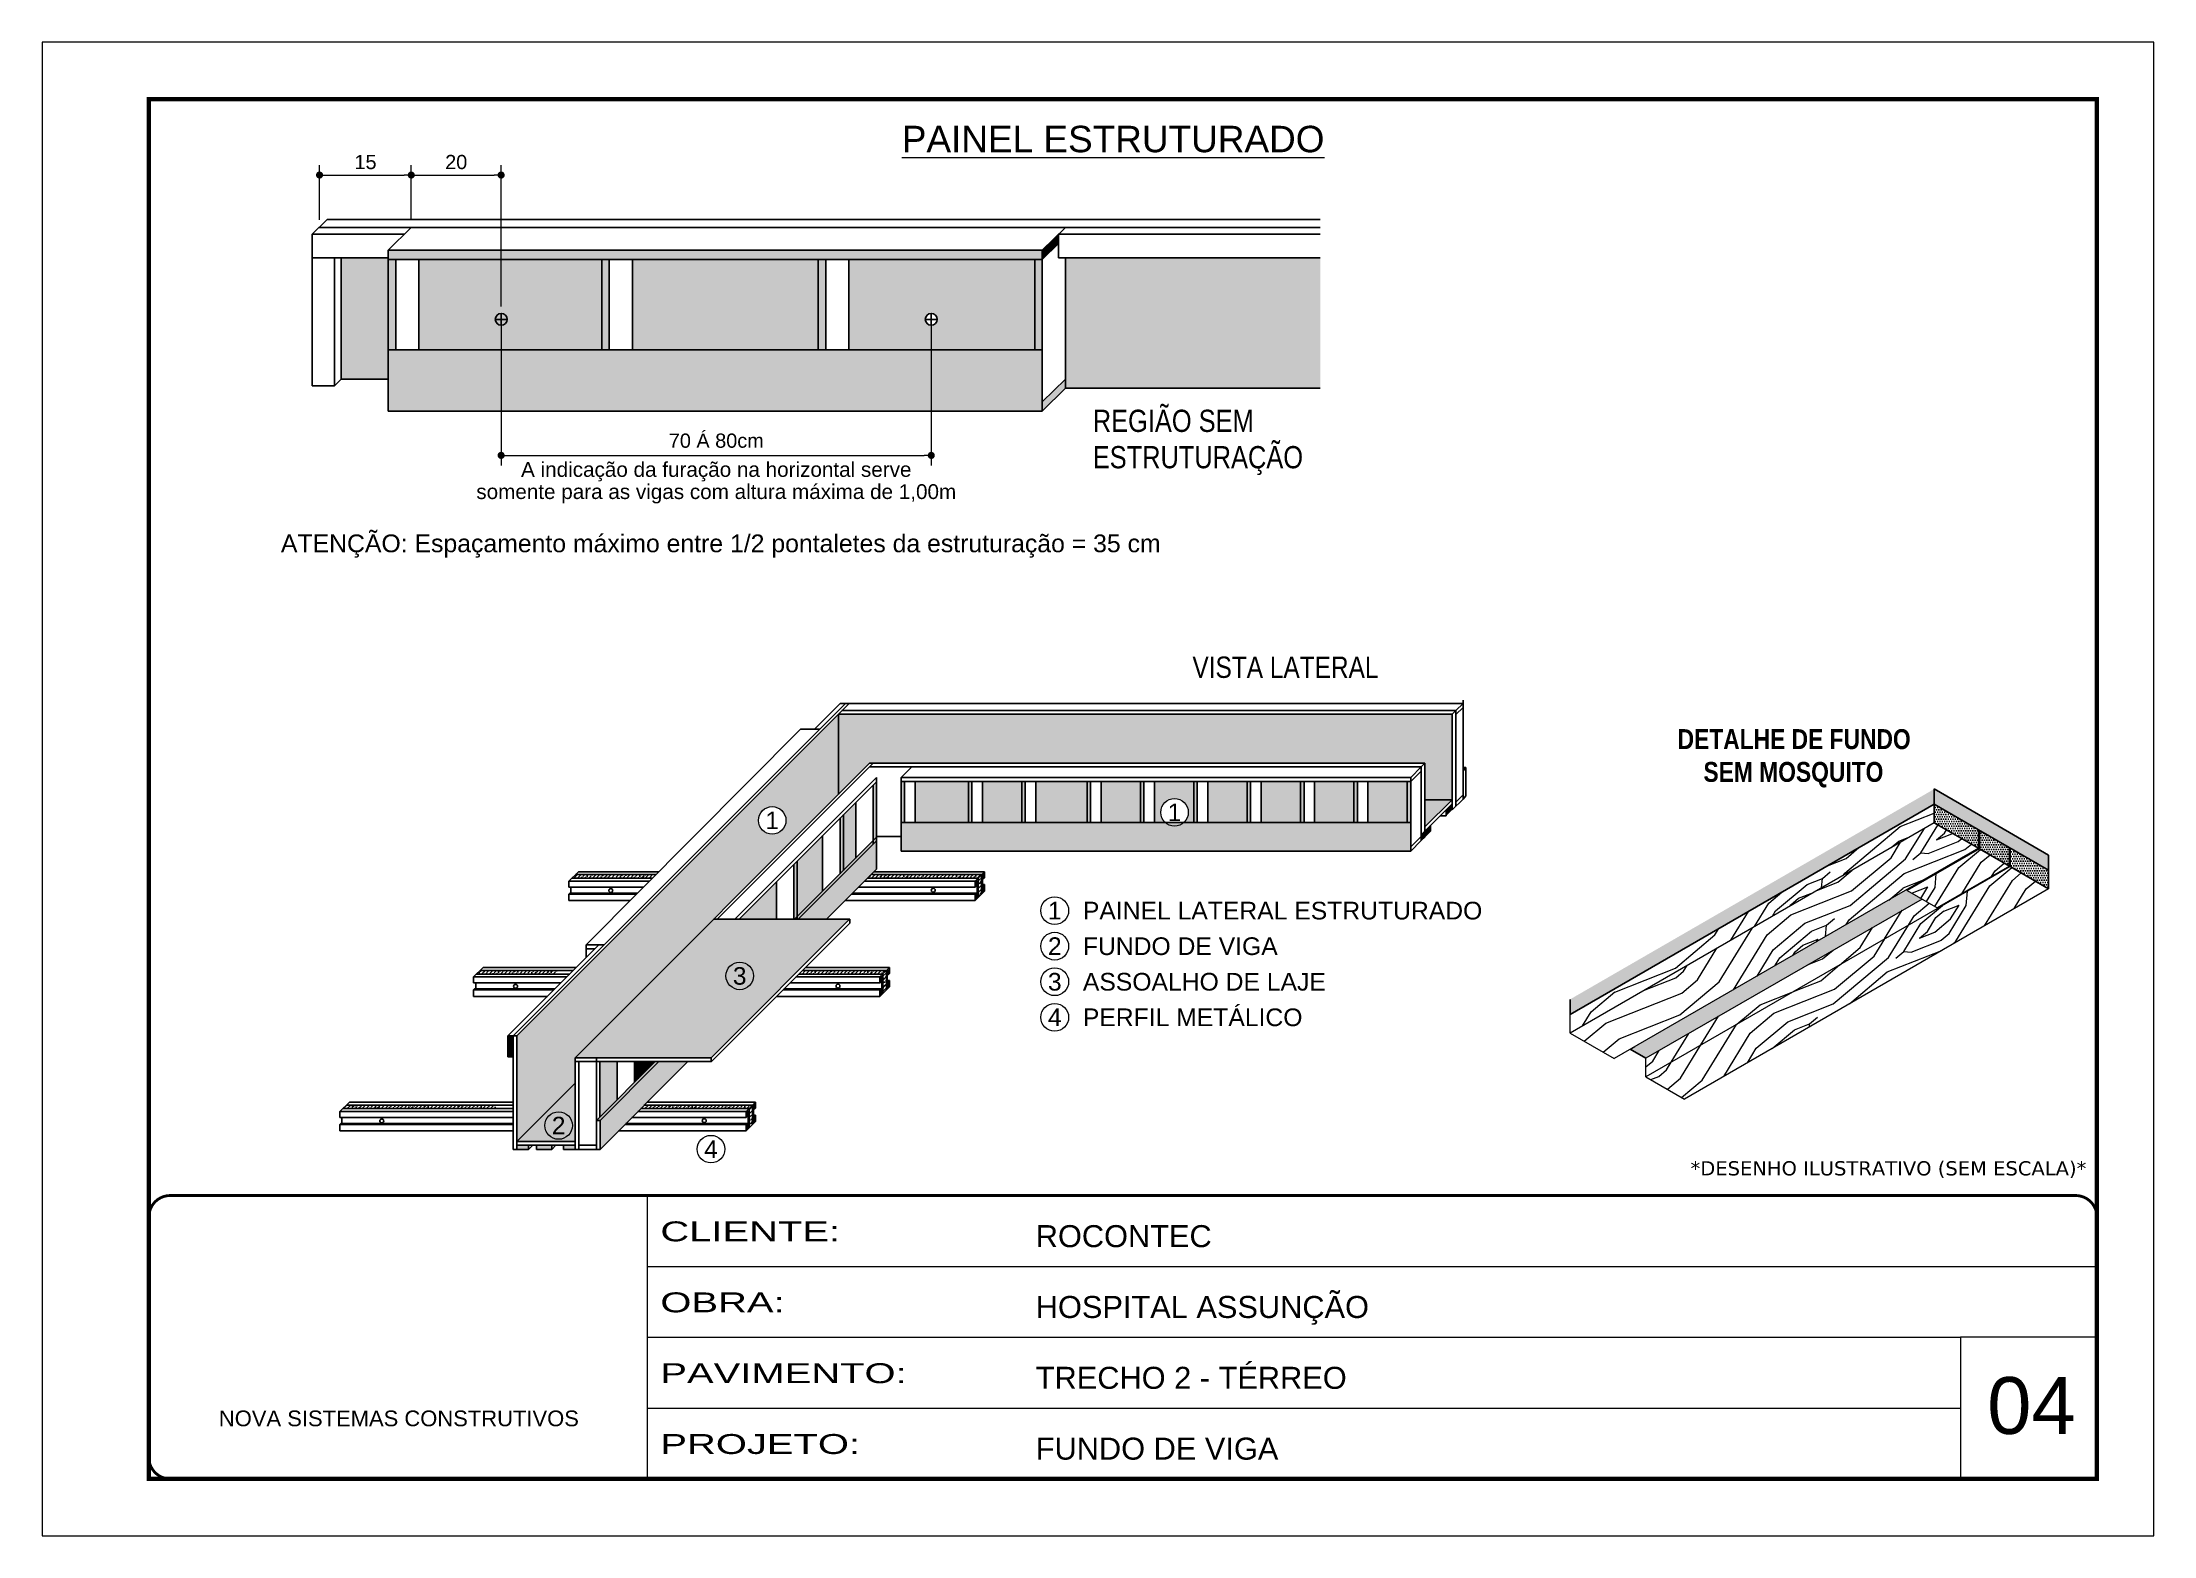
# Model space of a CAD drawing. Extents: x 2954 to 9234, y 774 to 9864.
# Drawn here: x 7709 to 9194, y 8814 to 9864 of the extents above; entities that cross this region are included whole.
import ezdxf
from ezdxf.enums import TextEntityAlignment as Align

# ---------------------------------------------------------------- set-up
doc = ezdxf.new("R2010")
doc.units = 0
doc.linetypes.add('CONTINUO', pattern=[0])
doc.linetypes.add('DASHED', pattern=[0.75, 0.5, -0.25])
for name, color, linetype, lineweight in [('CARIMBO', 255, 'Continuous', 9), ('Demarcação 1', 251, 'Continuous', 9), ('Folhas', 255, 'Continuous', 9), ('fundo', 100, 'Continuous', 9), ('Madeira', 126, 'Continuous', 18), ('SARRAFO DE PRESSAO', 251, 'DASHED', 9)]:
    doc.layers.add(name, color=color, linetype=linetype, lineweight=lineweight)
for name, color, linetype in [('COTA', 241, 'Continuous'), ('HACHURA MADEIRAS', 1, 'Continuous'), ('material do compensado', 7, 'Continuous'), ('texto', 7, 'Continuous')]:
    doc.layers.add(name, color=color, linetype=linetype)
doc.layers.add('Demarcação 2', color=254, linetype='Continuous', lineweight=9, true_color=0xe0e0e0)
doc.styles.add('ARIAL', font='arial.ttf')
doc.styles.add('CESAR1', font='arial.ttf', dxfattribs={"oblique": 15})
doc.styles.add('ROMANC', font='techb___.ttf', dxfattribs={"height": 2.5})
doc.styles.get("Standard").update_dxf_attribs({"font": 'arial.ttf'})
doc.styles.add('stylellllll', font='verdana.ttf', dxfattribs={"height": 2})
doc.styles.add('Tecnologia', font='')
doc.styles.add('texto', font='ARIALN.TTF')
doc.styles.get('Tecnologia').set_extended_font_data('Forgotten Futurist')
doc.dimstyles.new('1x', dxfattribs={"dimtxt": 10, "dimasz": 5, "dimexe": 7, "dimexo": 5, "dimgap": 4, "dimtad": 1, "dimdec": 1, "dimdsep": 46, "dimtxsty": 'Standard', "dimblk": 'DOT', "dimcen": 0.09, "dimclrd": 4, "dimclre": 4, "dimclrt": 2, "dimadec": 0, "dimazin": 2, "dimtfac": 1, "dimtdec": 1, "dimtmove": 0, "dimatfit": 3, "dimldrblk": 'DOT', "dimfxl": 1, "dimtolj": 1, "dimtzin": 0, "dimlwd": 9, "dimlwe": 9, "dimarcsym": 0})
pattern_1 = [(45, (5501.3591, 57503.658), (0.99436891, 3.64601934), [4.6875, -0.9375, 0, -0.9375])]
pattern_2 = [(355, (-40625.32, 6466.81), (111.07494, 93.20294), [5.12645, -97.40264]), (85, (-40581.33, 6498.99), (-93.20294, 111.07494), [10.2529, -92.27619]), (40, (-40602.654, 6490.56), (8.936, 102.13894), [7.24881, -21.74642, 7.24881, -14.497615, 50.751904, -43.50449]), (40, (-40630.87, 6462.15), (8.936, 102.13894), [7.24983, -14.49967, 7.24983, -115.99871]), (40, (-40594.23, 6469.24), (8.936, 102.13894), [7.24983, -137.7482]), (40, (-40584.46, 6463.24), (8.936, 102.13894), [7.24983, -137.7482]), (40, (-40598.89, 6474.79), (8.936, 102.13894), [7.24983, -137.7482]), (40, (-40603.55, 6480.345), (8.936, 102.13894), [14.49967, -130.49838]), (40, (-40571.31, 6554.715), (8.936, 102.13894), [14.49967, -130.49838]), (40, (-40613.314, 6486.345), (8.936, 102.13894), [28.99933, -115.99871]), (40, (-40617.975, 6491.9), (8.936, 102.13894), [28.99933, -115.99871]), (40, (-40548.9, 6516.73), (8.936, 102.13894), [28.99933, -115.99871]), (40, (-40622.19, 6502.56), (8.936, 102.13894), [21.7497, -123.24834]), (40, (-40641.275, 6519.67), (8.936, 102.13894), [21.7497, -123.24834]), (40, (-40631.955, 6508.56), (8.936, 102.13894), [21.7497, -123.24834]), (40, (-40562.884, 6533.394), (8.936, 102.13894), [36.24951, -108.74853]), (40, (-40572.65, 6539.394), (8.936, 102.13894), [36.24951, -108.74853]), (40, (-40564.67, 6512.966), (8.936, 102.13894), [50.74931, -94.24873]), (21.56505, (-40614.21, 6476.13), (102.138945, -8.936), [11.4631, -217.79893]), (21.56505, (-40591.1, 6504.986), (102.138945, -8.936), [11.4631, -217.79893]), (21.56505, (-40597.1, 6495.22), (102.138945, -8.936), [11.4631, -217.79893]), (21.56505, (-40620.21, 6466.364), (102.138945, -8.936), [22.9262, -206.33583]), (21.56505, (-40595.76, 6510.54), (102.138945, -8.936), [34.3893, -194.87273]), (21.56505, (-40605.527, 6516.54), (102.138945, -8.936), [45.8524, -183.40963]), (21.56505, (-40615.294, 6522.54), (102.138945, -8.936), [45.8524, -183.40963]), (21.56505, (-40627.934, 6554.523), (102.138945, -8.936), [45.8524, -183.40963]), (21.56505, (-40628.827, 6544.31), (102.138945, -8.936), [57.3155, -171.94653]), (21.56505, (-40624.614, 6533.65), (102.138945, -8.936), [57.3155, -171.94653]), (58.43495, (-40592.44, 6489.665), (8.936, 102.138945), [11.4631, -217.79893]), (58.43495, (-40608.654, 6480.79), (8.936, 102.138945), [11.4631, -217.79893]), (58.43495, (-40625.316, 6466.81), (8.936, 102.138945), [22.9262, -206.33583]), (58.43495, (-40593.333, 6479.45), (8.936, 102.138945), [22.9262, -206.33583]), (58.43495, (-40635.976, 6462.6), (8.936, 102.138945), [34.3893, -194.87273]), (58.43495, (-40646.19, 6463.49), (8.936, 102.138945), [45.8524, -183.40963]), (58.43495, (-40553.82, 6460.556), (8.936, 102.138945), [45.8524, -183.40963]), (58.43495, (-40588.673, 6473.898), (8.936, 102.138945), [45.8524, -183.40963]), (58.43495, (-40569.14, 6461.896), (8.936, 102.138945), [57.3155, -171.94653]), (58.43495, (-40578.906, 6467.897), (8.936, 102.138945), [57.3155, -171.94653])]
pattern_3 = [(0, (-29732.7985, -1287.1403), (0.82275303, 1.645506056), [0, -1.645506056])]

msp = doc.modelspace()

# ---------------------------------------------------------------- texts
at = {"style": 'stylellllll'}
msp.add_text('*DESENHO ILUSTRATIVO (SEM ESCALA)*', height=10, dxfattribs=at).set_placement((9146.44, 9067.7), align=Align.RIGHT)
at = {"layer": 'CARIMBO', "linetype": 'Continuous', "ltscale": 2, "style": 'ARIAL'}
msp.add_text('%%UPAINEL ESTRUTURADO', height=18.59, dxfattribs=at).set_placement((8462.01, 9787.04), align=Align.CENTER)
at = {"layer": 'CARIMBO', "linetype": 'Continuous', "ltscale": 2, "style": 'texto'}
for s, height, p in [('REGIÃO SEM', 15.6, (8447.68, 9590.41)), ('ESTRUTURAÇÃO', 15.6, (8447.68, 9564.85)), ('VISTA LATERAL', 15, (8517.78, 9417.48))]:
    msp.add_text(s, height=height, dxfattribs=at).set_placement(p)
at = {"layer": 'CARIMBO', "color": 2, "style": 'ARIAL'}
for s, height, p in [('A indicação da furação na horizontal serve', 10.4, (8182.88, 9564.03)), ('somente para as vigas com altura máxima de 1,00m', 10.4, (8182.88, 9548.43)), ('ATENÇÃO: Espaçamento máximo entre 1/2 pontaletes da estruturação = 35 cm  ', 12.48, (8190.9, 9512.06))]:
    msp.add_text(s, height=height, dxfattribs=at).set_placement(p, align=Align.MIDDLE_CENTER)
at = {"layer": 'CARIMBO', "style": 'ARIAL'}
for s, height, p in [('1', 12.32, (8505.17, 9322.96)), ('1', 12.32, (8222.23, 9317.3)), ('1', 12.44, (8420.95, 9253.86)), ('2', 12.44, (8420.95, 9228.86)), ('3', 12.32, (8199.37, 9207.97)), ('3', 12.44, (8420.95, 9203.86)), ('4', 12.44, (8420.95, 9178.86)), ('2', 12.32, (8072.03, 9102.76)), ('4', 12.32, (8179.18, 9086.2))]:
    msp.add_text(s, height=height, dxfattribs=at).set_placement(p, align=Align.MIDDLE_CENTER)
at = {"layer": 'CARIMBO', "style": 'CESAR1'}
for s, p in [('PAINEL LATERAL ESTRUTURADO', (8440.72, 9253.86)), ('FUNDO DE VIGA', (8440.72, 9228.86)), ('ASSOALHO DE LAJE', (8440.72, 9203.86)), ('PERFIL METÁLICO', (8440.72, 9178.86))]:
    msp.add_text(s, height=12.436, dxfattribs=at).set_placement(p, align=Align.MIDDLE_LEFT)
at = {"layer": 'CARIMBO', "style": 'ARIAL'}
msp.add_text('04', height=40, dxfattribs=at).set_placement((9076.72, 8885.94))
at = {"layer": 'texto', "style": 'ROMANC'}
for s, p in [('DETALHE DE FUNDO ', (8943.17, 9374.44)), ('SEM MOSQUITO', (8940.43, 9351.39))]:
    msp.add_text(s, height=14, dxfattribs=at).set_placement(p, align=Align.MIDDLE_CENTER)

# ---------------------------------------------------------------- blocks, each defined once
blk = doc.blocks.new('9999999999')
at = {"color": 30, "linetype": 'CONTINUO'}
for p, q in [((98564.6, 34230.2), (98564.6, 34429.4)), ((98564.6, 34379.6), (99584, 34379.6)), ((98564.6, 34329.8), (99488, 34329.8)), ((99584, 34329.8), (99488, 34329.8)), ((99488, 34329.8), (99488, 34230.2)), ((98564.6, 34280), (99488, 34280))]:
    blk.add_line(p, q, dxfattribs=at)
at = {"color": 30, "linetype": 'CONTINUO', "const_width": 2}
blk.add_lwpolyline([(99584, 34230.2), (99584, 34414.4, 0.414214), (99569, 34429.4), (98229, 34429.4, 0.414214), (98214, 34414.4), (98214, 34245.2, 0.414214), (98229, 34230.2), (99584, 34230.2)], format="xyb", dxfattribs=at)
at = {"layer": 'Folhas'}
blk.add_lwpolyline([(98139, 34190.2), (99624, 34190.2), (99624, 35240.2), (98139, 35240.2)], close=True, dxfattribs=at)
at = {"layer": 'Folhas', "color": 30, "const_width": 3}
blk.add_lwpolyline([(98214, 34230.2), (99584, 34230.2), (99584, 35200.2), (98214, 35200.2)], close=True, dxfattribs=at)
at = {"color": 7, "linetype": 'Continuous', "ltscale": 5, "style": 'ARIAL'}
for s, height, p in [('ROCONTEC', 15.48, (98837.7, 34393.1)), ('HOSPITAL ASSUNÇÃO', 15.483, (98837.7, 34343.3)), ('TRECHO 2 - TÉRREO', 15.483, (98837.7, 34293.5)), ('NOVA SISTEMAS CONSTRUTIVOS', 11.059, (98263.2, 34267.2)), ('FUNDO DE VIGA', 15.483, (98837.7, 34243.7))]:
    blk.add_text(s, height=height, dxfattribs=at).set_placement(p)
at = {"layer": 'Folhas', "color": 7, "style": 'Tecnologia', "width": 1.5}
for s, p in [('CLIENTE:', (98573.7, 34397.2)), ('OBRA:', (98573.7, 34347.3)), ('PAVIMENTO:', (98573.7, 34297.5)), ('PROJETO:', (98573.7, 34247.7))]:
    blk.add_text(s, height=14, dxfattribs=at).set_placement(p)
blk = doc.blocks.new('_Dot')
at = {"color": 0, "linetype": 'ByBlock', "lineweight": -2}
blk.add_line((-0.5, 0), (-1, 0), dxfattribs=at)
at = {"color": 0, "linetype": 'ByBlock', "const_width": 0.5}
blk.add_lwpolyline([(-0.25, 0, 1), (0.25, 0, 1)], format="xyb", close=True, dxfattribs=at)
blk = doc.blocks.new('*D277')
at = {"layer": 'COTA', "color": 4, "lineweight": 9, "transparency": 16777216}
for p, q in [((7903.9, 9739.6), (7903.9, 9778)), ((7968.4, 9739.2), (7968.4, 9778)), ((7908.9, 9771), (7963.4, 9771))]:
    blk.add_line(p, q, dxfattribs=at)
at = {"layer": 'Defpoints', "color": 0, "transparency": 16777216}
for p in [(7968.4, 9771), (7903.9, 9734.6), (7968.4, 9734.2)]:
    blk.add_point(p, dxfattribs=at)
at = {"layer": 'COTA', "color": 4, "lineweight": 9, "transparency": 16777216, "xscale": 5, "yscale": 5, "zscale": 5, "rotation": 180}
blk.add_blockref('_Dot', (7903.9, 9771), dxfattribs=at)
at = {"layer": 'COTA', "color": 4, "lineweight": 9, "transparency": 16777216, "xscale": 5, "yscale": 5, "zscale": 5}
blk.add_blockref('_Dot', (7968.4, 9771), dxfattribs=at)
at = {"layer": 'COTA', "color": 2, "transparency": 16777216, "insert": (7936.2, 9780.1), "char_height": 10, "attachment_point": 5}
blk.add_mtext('\\A1;15', dxfattribs=at)
blk = doc.blocks.new('*D278')
at = {"layer": 'COTA', "color": 4, "lineweight": 9, "transparency": 16777216}
for p, q in [((7968.4, 9739.2), (7968.4, 9778)), ((8031.6, 9678.7), (8031.6, 9778)), ((7973.4, 9771), (8026.6, 9771))]:
    blk.add_line(p, q, dxfattribs=at)
at = {"layer": 'Defpoints', "color": 0, "transparency": 16777216}
for p in [(8031.6, 9771), (7968.4, 9734.2), (8031.6, 9673.7)]:
    blk.add_point(p, dxfattribs=at)
at = {"layer": 'COTA', "color": 4, "lineweight": 9, "transparency": 16777216, "xscale": 5, "yscale": 5, "zscale": 5, "rotation": 180}
blk.add_blockref('_Dot', (7968.4, 9771), dxfattribs=at)
at = {"layer": 'COTA', "color": 4, "lineweight": 9, "transparency": 16777216, "xscale": 5, "yscale": 5, "zscale": 5}
blk.add_blockref('_Dot', (8031.6, 9771), dxfattribs=at)
at = {"layer": 'COTA', "color": 2, "transparency": 16777216, "insert": (8000, 9780.1), "char_height": 10, "attachment_point": 5}
blk.add_mtext('\\A1;20', dxfattribs=at)
blk = doc.blocks.new('*D279')
at = {"layer": 'COTA', "color": 4, "lineweight": 9, "transparency": 16777216}
for p, q in [((8031.6, 9668.7), (8031.6, 9566.9)), ((8334.1, 9668.7), (8334.1, 9566.9)), ((8036.6, 9573.9), (8329.1, 9573.9))]:
    blk.add_line(p, q, dxfattribs=at)
at = {"layer": 'Defpoints', "color": 0, "transparency": 16777216}
for p in [(8031.6, 9673.7), (8334.1, 9673.7), (8334.1, 9573.9)]:
    blk.add_point(p, dxfattribs=at)
at = {"layer": 'COTA', "color": 4, "lineweight": 9, "transparency": 16777216, "xscale": 5, "yscale": 5, "zscale": 5, "rotation": 180}
blk.add_blockref('_Dot', (8031.6, 9573.9), dxfattribs=at)
at = {"layer": 'COTA', "color": 4, "lineweight": 9, "transparency": 16777216, "xscale": 5, "yscale": 5, "zscale": 5}
blk.add_blockref('_Dot', (8334.1, 9573.9), dxfattribs=at)
at = {"layer": 'COTA', "color": 2, "transparency": 16777216, "insert": (8182.9, 9584.2), "char_height": 10, "attachment_point": 5}
blk.add_mtext('\\A1;70 Á 80cm', dxfattribs=at)

# ---------------------------------------------------------------- dimensions: what is measured, and where the dimension line sits
at = {"layer": 'COTA'}
for base, p1, p2, text, picture, middle in [((7968.37, 9771.01), (7903.93, 9734.58), (7968.37, 9734.2), '15', '*D277', (7936.15, 9780.11)), ((8031.65, 9771.01), (7968.37, 9734.2), (8031.65, 9673.74), '20', '*D278', (8000.01, 9780.11)), ((8334.1, 9573.9), (8031.65, 9673.74), (8334.1, 9673.74), '70 Á 80cm', '*D279', (8182.88, 9584.25))]:
    dim = msp.add_linear_dim(base=base, p1=p1, p2=p2, text=text, dimstyle='1x', dxfattribs=at)
    dim.commit()
    dim.dimension.update_dxf_attribs({"geometry": picture, "text_midpoint": middle})

# ---------------------------------------------------------------- hatches: boundary and pattern name
for points in [[(8423.55, 9722.99), (8423.55, 9729.36), (8412.2, 9718.11), (8412.2, 9711.73)], [(8254.6, 9648.02), (8259.92, 9648.02), (8259.92, 9711.73), (8254.6, 9711.73)], [(8700.45, 9324.67), (8700.45, 9328.87), (8696.22, 9324.67), (8696.22, 9320.48)], [(8685.29, 9313.83), (8679.3, 9307.89), (8679.3, 9303.7), (8685.29, 9309.63)], [(8040.06, 9165.85), (8036.4, 9165.85), (8036.4, 9150.99), (8040.06, 9150.99)]]:
    msp.add_hatch(color=256).paths.add_polyline_path(points)
at = {"linetype": 'ByBlock', "ltscale": 2}
for points in [[(8412.2, 9718.11), (7952.14, 9718.11), (7952.14, 9711.73), (8412.2, 9711.73)], [(7952.03, 9648.02), (7957.36, 9648.02), (7957.36, 9711.62), (7952.03, 9711.62)], [(8102.21, 9648.02), (8107.54, 9648.02), (8107.54, 9711.62), (8102.21, 9711.62)], [(8293.16, 9300.53), (8295.52, 9302.88), (8295.52, 9344.32), (8293.16, 9341.97)], [(8312.81, 9315.76), (8315.25, 9315.76), (8315.25, 9344.48), (8312.81, 9344.48)], [(8360.09, 9315.76), (8362.53, 9315.76), (8362.53, 9344.48), (8360.09, 9344.48)], [(8397.62, 9315.76), (8400.06, 9315.76), (8400.06, 9344.48), (8397.62, 9344.48)], [(8443.56, 9315.76), (8445.99, 9315.76), (8446, 9344.48), (8443.56, 9344.48)], [(8481.09, 9315.76), (8483.53, 9315.76), (8483.53, 9344.48), (8481.09, 9344.48)], [(8518.62, 9315.76), (8521.06, 9315.76), (8521.06, 9344.48), (8518.62, 9344.48)], [(8556.16, 9315.76), (8558.6, 9315.76), (8558.6, 9344.48), (8556.16, 9344.48)], [(8593.69, 9315.76), (8596.13, 9315.76), (8596.13, 9344.48), (8593.69, 9344.48)], [(8631.22, 9315.76), (8633.66, 9315.76), (8633.66, 9344.48), (8631.22, 9344.48)], [(8668.76, 9315.76), (8671.2, 9315.76), (8671.2, 9344.48), (8668.76, 9344.48)], [(8710.08, 9354.47), (8708.07, 9354.47), (8708.07, 9352.23)], [(8269.83, 9279.67), (8272.18, 9282.02), (8272.18, 9321.31), (8269.83, 9318.96)], [(8293.27, 9300.63), (8293.27, 9303.11), (8239.88, 9249.72), (8239.88, 9247.83), (8240.46, 9247.83)], [(8239.77, 9288.57), (8237.42, 9286.22), (8237.42, 9247.72), (8239.77, 9247.72)], [(8142.6, 9147.7), (8140.03, 9147.7), (8098.58, 9106.24), (8101.15, 9106.24)], [(8125.39, 9133.05), (8127.75, 9135.41), (8127.75, 9147.59), (8125.39, 9147.59)]]:
    msp.add_hatch(color=256, dxfattribs=at).paths.add_polyline_path(points)
h = msp.add_hatch(color=256)
h.paths.add_polyline_path([(8412.2, 9611.48), (8412.2, 9605.1), (8428.42, 9621.19), (8428.42, 9627.57)])
h.paths.add_polyline_path([(8406.87, 9648.02), (8412.2, 9648.02), (8412.2, 9711.73), (8406.87, 9711.73)])
at = {"linetype": 'Continuous', "ltscale": 1.5}
h = msp.add_hatch(dxfattribs=at)
h.set_pattern_fill('ANSI36', color=256, scale=15, style=0)
h.set_pattern_definition(pattern_1)
h.paths.add_polyline_path([(8083.83, 9279.15), (8081.32, 9276.64), (8137.89, 9276.64), (8140.38, 9279.15)])
h = msp.add_hatch(dxfattribs=at)
h.set_pattern_fill('ANSI36', color=256, scale=15, style=0)
h.set_pattern_definition(pattern_1)
h.paths.add_polyline_path([(8369.52, 9279.15), (8291.79, 9279.15), (8289.28, 9276.64), (8367.01, 9276.64)])
h.paths.add_polyline_path([(8369.52, 9279.15), (8367.01, 9276.64), (8367.01, 9263.03), (8369.52, 9265.53)])
h = msp.add_hatch(dxfattribs=at)
h.set_pattern_fill('ANSI36', color=256, scale=15, style=0)
h.set_pattern_definition(pattern_1)
h.paths.add_polyline_path([(8016.85, 9211.78), (8014.34, 9209.27), (8070.91, 9209.27), (8073.4, 9211.78)])
h = msp.add_hatch(dxfattribs=at)
h.set_pattern_fill('ANSI36', color=256, scale=15, style=0)
h.set_pattern_definition(pattern_1)
h.paths.add_polyline_path([(8302.54, 9211.78), (8300.03, 9209.27), (8300.03, 9195.66), (8302.54, 9198.16)])
h.paths.add_polyline_path([(8243.53, 9211.78), (8241.03, 9209.27), (8300.03, 9209.27), (8302.54, 9211.78)])
h = msp.add_hatch(dxfattribs=at)
h.set_pattern_fill('ANSI36', color=256, scale=15, style=0)
h.set_pattern_definition(pattern_1)
h.paths.add_polyline_path([(7922.77, 9117.16), (7920.27, 9114.65), (8027.74, 9114.65), (8027.74, 9117.16)])
h = msp.add_hatch(dxfattribs=at)
h.set_pattern_fill('ANSI36', color=256, scale=15, style=0)
h.set_pattern_definition(pattern_1)
h.paths.add_polyline_path([(8208.46, 9117.16), (8205.96, 9114.65), (8205.96, 9101.04), (8208.46, 9103.54)])
h.paths.add_polyline_path([(8132.36, 9117.16), (8129.85, 9114.65), (8205.96, 9114.65), (8208.46, 9117.16)])
at = {"linetype": 'ByBlock', "ltscale": 2}
h = msp.add_hatch(color=256, dxfattribs=at)
h.paths.add_polyline_path([(8050.85, 9088.86), (8042.63, 9088.86), (8042.63, 9085.94), (8050.85, 9085.94)])
h.paths.add_polyline_path([(8067.14, 9088.86), (8056.36, 9088.86), (8056.36, 9085.94), (8067.14, 9085.94)])
h.paths.add_polyline_path([(8083.69, 9088.86), (8075.47, 9088.86), (8075.47, 9085.94), (8083.69, 9085.94)])
at = {"layer": 'Demarcação 1'}
h = msp.add_hatch(color=256, dxfattribs=at)
h.paths.add_polyline_path([(8062.36, 9102.76, 1), (8081.71, 9102.76, 1)], flags=17)
h.paths.add_polyline_path([(8083.69, 9150.46), (8268.74, 9335.51), (8268.74, 9391.97), (8268.74, 9391.97), (8042.63, 9165.86), (8042.63, 9091.43), (8083.69, 9132.49)])
h.paths.add_polyline_path([(8212.55, 9317.3, -1), (8231.91, 9317.3, -1)], flags=16)
h.paths.add_polyline_path([(8064.16, 9093.51), (8079.91, 9093.51), (8079.91, 9112.06), (8064.16, 9112.06)], flags=24)
h.paths.add_polyline_path([(8214.35, 9308.04), (8230.11, 9308.04), (8230.11, 9326.6), (8214.35, 9326.6)], flags=24)
for points in [[(8268.74, 9335.51), (8290.67, 9357.44), (8681.24, 9357.44), (8681.24, 9331.82), (8700.45, 9331.82), (8700.45, 9391.97), (8268.74, 9391.97)], [(8681.24, 9331.82), (8681.24, 9312.76), (8700.45, 9331.82)]]:
    msp.add_hatch(color=256, dxfattribs=at).paths.add_polyline_path(points)
h = msp.add_hatch(color=256, dxfattribs=at)
h.paths.add_polyline_path([(8042.63, 9091.43), (8083.69, 9091.43), (8083.69, 9132.49)])
h.paths.add_polyline_path([(8062.36, 9102.76, -1), (8081.71, 9102.76, -1)], flags=16)
h.paths.add_polyline_path([(8064.16, 9093.51), (8079.91, 9093.51), (8079.91, 9112.06), (8064.16, 9112.06)], flags=24)
at = {"layer": 'Demarcação 2'}
for points in [[(7952.14, 9711.73), (7952.14, 9711.73), (7952.14, 9712.79), (7919.15, 9712.79), (7919.15, 9627.57), (7952.14, 9627.57)], [(8428.42, 9712.79), (8428.42, 9621.19), (8607.7, 9621.19), (8607.7, 9712.79)], [(7973.69, 9648.02), (8102.32, 9648.02), (8102.32, 9711.73), (7973.69, 9711.73)], [(8123.87, 9648.02), (8254.6, 9648.02), (8254.6, 9711.73), (8123.87, 9711.73)], [(8412.2, 9648.02), (7952.14, 9648.02), (7952.14, 9611.48), (7952.14, 9605.1), (8412.2, 9605.1)], [(8322.79, 9315.76), (8360.2, 9315.76), (8360.2, 9344.59), (8322.79, 9344.59)], [(8370.06, 9315.76), (8397.73, 9315.76), (8397.73, 9344.59), (8370.06, 9344.59)], [(8407.6, 9315.76), (8443.66, 9315.76), (8443.66, 9344.59), (8407.6, 9344.59)], [(8453.53, 9315.76), (8481.2, 9315.76), (8481.2, 9344.59), (8453.53, 9344.59)], [(8528.6, 9315.76), (8556.26, 9315.76), (8556.26, 9344.59), (8528.6, 9344.59)], [(8566.13, 9315.76), (8593.8, 9315.76), (8593.8, 9344.59), (8566.13, 9344.59)], [(8603.66, 9315.76), (8631.33, 9315.76), (8631.33, 9344.59), (8603.66, 9344.59)], [(8641.2, 9315.76), (8668.86, 9315.76), (8668.86, 9344.59), (8641.2, 9344.59)], [(8272.28, 9282.12), (8280.95, 9290.79), (8280.95, 9329.75), (8272.28, 9321.09)], [(8671.3, 9315.76), (8511.63, 9315.76, -0.3830345), (8498.7, 9315.76), (8312.92, 9315.76), (8312.92, 9295.76), (8671.3, 9295.76)], [(8239.88, 9249.72), (8257.61, 9267.45), (8257.61, 9306.41), (8239.88, 9288.68)], [(8295.62, 9285.91), (8295.62, 9302.99), (8240.46, 9247.83), (8260.46, 9247.83), (8295.62, 9282.98)], [(8199.02, 9247.83), (8225.2, 9247.83), (8225.2, 9274)], [(8100.93, 9108.59), (8113.18, 9120.84), (8113.18, 9147.7), (8100.93, 9147.7)], [(8162.9, 9147.7), (8157.41, 9147.7), (8142.6, 9147.7), (8101.15, 9106.24), (8101.15, 9085.94)], [(8127.85, 9135.51), (8140.03, 9147.7), (8127.85, 9147.7)]]:
    msp.add_hatch(color=256, dxfattribs=at).paths.add_polyline_path(points)
h = msp.add_hatch(color=256, dxfattribs=at)
h.paths.add_polyline_path([(8329.92, 9669.55, -1), (8338.29, 9669.55, -1)], flags=16)
h.paths.add_polyline_path([(8276.15, 9648.02), (8406.87, 9648.02), (8406.87, 9711.73), (8276.15, 9711.73)])
h = msp.add_hatch(color=256, dxfattribs=at)
h.paths.add_polyline_path([(8514.85, 9322.96, -1), (8495.49, 9322.96, -1)], flags=16)
h.paths.add_polyline_path([(8497.29, 9313.71), (8513.05, 9313.71), (8513.05, 9332.27), (8497.29, 9332.27)], flags=24)
h.paths.add_polyline_path([(8491.06, 9315.76), (8518.73, 9315.76), (8518.73, 9344.59), (8491.06, 9344.59)])
h = msp.add_hatch(color=256, dxfattribs=at)
h.paths.add_polyline_path([(8083.69, 9150.46), (8086.26, 9150.46), (8098.58, 9150.46), (8179.33, 9150.46), (8276.7, 9247.83), (8181.06, 9247.83)])
h.paths.add_polyline_path([(8191.43, 9198.45), (8207.3, 9198.45), (8207.3, 9217.33), (8191.43, 9217.33)], flags=24)
at = {"layer": 'fundo'}
h = msp.add_hatch(color=252, dxfattribs=at)
h.dxf.hatch_style = 1
h.paths.add_polyline_path([(8783.35, 9191.48), (8783.35, 9180.82), (9039.49, 9328.71), (9039.49, 9339.37)])
h = msp.add_hatch(color=252, dxfattribs=at)
h.dxf.hatch_style = 1
h.paths.add_polyline_path([(9070.57, 9321.42), (9039.49, 9339.37), (9039.49, 9328.71), (9070.57, 9310.77), (9119.91, 9282.28), (9119.91, 9292.94)])
h = msp.add_hatch(color=252, dxfattribs=at)
h.dxf.hatch_style = 1
h.paths.add_polyline_path([(9030.86, 9261.97), (9020.49, 9267.96), (9020.49, 9268.83), (8825.7, 9156.37), (8836.62, 9150.07)])
at = {"layer": 'HACHURA MADEIRAS'}
h = msp.add_hatch(dxfattribs=at)
h.set_pattern_fill('DOTS', scale=1.036539)
h.set_pattern_definition(pattern_3)
h.paths.add_polyline_path([(9070.57, 9297.75), (9070.57, 9310.77), (9039.49, 9328.71), (9039.49, 9315.69)])
h = msp.add_hatch(dxfattribs=at)
h.set_pattern_fill('DOTS', scale=1.036539)
h.set_pattern_definition(pattern_3)
h.paths.add_polyline_path([(9071.33, 9310.33), (9071.33, 9297.31), (9092.47, 9285.1), (9092.47, 9298.13)])
h = msp.add_hatch(dxfattribs=at)
h.set_pattern_fill('DOTS', scale=1.036539)
h.set_pattern_definition(pattern_3)
h.paths.add_polyline_path([(9092.77, 9297.95), (9092.77, 9284.93), (9119.91, 9269.26), (9119.91, 9282.28)])
at = {"layer": 'Madeira'}
h = msp.add_hatch(dxfattribs=at)
h.set_pattern_fill('PATRON00077', color=256, scale=102.529099, angle=355, pattern_type=2)
h.set_pattern_definition(pattern_2)
h.paths.add_polyline_path([(8783.35, 9180.82), (8783.35, 9167.8), (9039.49, 9315.69), (9039.49, 9328.71)])
h = msp.add_hatch(dxfattribs=at)
h.set_pattern_fill('PATRON00077', color=256, scale=102.529099, angle=355, pattern_type=2)
h.set_pattern_definition([(355, (-9522.8, -62773.76), (111.07494, 93.20294), [5.12645, -97.40264]), (85, (-9478.81, -62741.58), (-93.20294, 111.07494), [10.25291, -92.27619]), (40, (-9500.136, -62750.01), (8.936, 102.138945), [7.248807, -21.74642, 7.248807, -14.497615, 50.751904, -43.504487]), (40, (-9528.35, -62778.42), (8.936, 102.138945), [7.24983, -14.499665, 7.24983, -115.99871]), (40, (-9491.71, -62771.33), (8.936, 102.138945), [7.24983, -137.74821]), (40, (-9481.94, -62777.33), (8.936, 102.138945), [7.24983, -137.74821]), (40, (-9496.37, -62765.78), (8.936, 102.138945), [7.24983, -137.74821]), (40, (-9501.03, -62760.225), (8.936, 102.138945), [14.49967, -130.49838]), (40, (-9468.79, -62685.855), (8.936, 102.138945), [14.49967, -130.49838]), (40, (-9510.8, -62754.224), (8.936, 102.138945), [28.99933, -115.99871]), (40, (-9515.46, -62748.67), (8.936, 102.138945), [28.99933, -115.99871]), (40, (-9446.385, -62723.84), (8.936, 102.138945), [28.99933, -115.99871]), (40, (-9519.67, -62738.01), (8.936, 102.138945), [21.7497, -123.24834]), (40, (-9538.76, -62720.9), (8.936, 102.138945), [21.7497, -123.24834]), (40, (-9529.44, -62732.01), (8.936, 102.138945), [21.7497, -123.24834]), (40, (-9460.366, -62707.176), (8.936, 102.138945), [36.24951, -108.74853]), (40, (-9470.13, -62701.175), (8.936, 102.138945), [36.24951, -108.74853]), (40, (-9462.15, -62727.604), (8.936, 102.138945), [50.74931, -94.24873]), (21.56505, (-9511.69, -62764.44), (102.138945, -8.936), [11.4631, -217.79893]), (21.56505, (-9488.58, -62735.584), (102.138945, -8.936), [11.4631, -217.79893]), (21.56505, (-9494.58, -62745.35), (102.138945, -8.936), [11.4631, -217.79893]), (21.56505, (-9517.69, -62774.205), (102.138945, -8.936), [22.9262, -206.33583]), (21.56505, (-9493.24, -62730.03), (102.138945, -8.936), [34.3893, -194.87273]), (21.56505, (-9503.01, -62724.03), (102.138945, -8.936), [45.8524, -183.40963]), (21.56505, (-9512.776, -62718.03), (102.138945, -8.936), [45.8524, -183.40963]), (21.56505, (-9525.416, -62686.047), (102.138945, -8.936), [45.8524, -183.40963]), (21.56505, (-9526.31, -62696.26), (102.138945, -8.936), [57.31551, -171.94653]), (21.56505, (-9522.096, -62706.92), (102.138945, -8.936), [57.31551, -171.94653]), (58.43495, (-9489.92, -62750.905), (8.936, 102.138945), [11.4631, -217.79893]), (58.43495, (-9506.136, -62759.78), (8.936, 102.138945), [11.4631, -217.79893]), (58.43495, (-9522.798, -62773.76), (8.936, 102.138945), [22.9262, -206.33583]), (58.43495, (-9490.815, -62761.12), (8.936, 102.138945), [22.9262, -206.33583]), (58.43495, (-9533.46, -62777.97), (8.936, 102.138945), [34.3893, -194.87273]), (58.43495, (-9543.67, -62777.08), (8.936, 102.138945), [45.8524, -183.40963]), (58.43495, (-9451.3, -62780.014), (8.936, 102.138945), [45.8524, -183.40963]), (58.43495, (-9486.155, -62766.67), (8.936, 102.138945), [45.8524, -183.40963]), (58.43495, (-9466.62, -62778.673), (8.936, 102.138945), [57.31551, -171.94653]), (58.43495, (-9476.39, -62772.673), (8.936, 102.138945), [57.31551, -171.94653])])
h.paths.add_polyline_path([(8783.35, 9167.8), (8814.42, 9149.86), (9070.57, 9297.75), (9039.49, 9315.69)])
h = msp.add_hatch(dxfattribs=at)
h.set_pattern_fill('PATRON00077', color=256, scale=102.529099, angle=355, pattern_type=2)
h.set_pattern_definition([(355, (-40647.28, 6479.55), (111.07494, 93.20294), [5.12645, -97.40264]), (85, (-40603.3, 6511.72), (-93.20294, 111.07494), [10.2529, -92.27619]), (40, (-40624.62, 6503.3), (8.936, 102.13894), [7.24881, -21.74642, 7.24881, -14.497615, 50.751904, -43.50449]), (40, (-40652.83, 6474.89), (8.936, 102.13894), [7.24983, -14.49967, 7.24983, -115.99871]), (40, (-40616.19, 6481.98), (8.936, 102.13894), [7.24983, -137.7482]), (40, (-40606.424, 6475.976), (8.936, 102.13894), [7.24983, -137.7482]), (40, (-40620.85, 6487.53), (8.936, 102.13894), [7.24983, -137.7482]), (40, (-40625.51, 6493.084), (8.936, 102.13894), [14.49967, -130.49838]), (40, (-40593.275, 6567.454), (8.936, 102.13894), [14.49967, -130.49838]), (40, (-40635.28, 6499.085), (8.936, 102.13894), [28.99933, -115.99871]), (40, (-40639.94, 6504.64), (8.936, 102.13894), [28.99933, -115.99871]), (40, (-40570.87, 6529.47), (8.936, 102.13894), [28.99933, -115.99871]), (40, (-40644.15, 6515.3), (8.936, 102.13894), [21.7497, -123.24834]), (40, (-40663.24, 6532.41), (8.936, 102.13894), [21.7497, -123.24834]), (40, (-40653.92, 6521.3), (8.936, 102.13894), [21.7497, -123.24834]), (40, (-40584.85, 6546.13), (8.936, 102.13894), [36.24951, -108.74853]), (40, (-40594.615, 6552.13), (8.936, 102.13894), [36.24951, -108.74853]), (40, (-40586.635, 6525.705), (8.936, 102.13894), [50.74931, -94.24873]), (21.56505, (-40636.17, 6488.87), (102.138945, -8.936), [11.4631, -217.79893]), (21.56505, (-40613.064, 6517.725), (102.138945, -8.936), [11.4631, -217.79893]), (21.56505, (-40619.064, 6507.96), (102.138945, -8.936), [11.4631, -217.79893]), (21.56505, (-40642.173, 6479.104), (102.138945, -8.936), [22.9262, -206.33583]), (21.56505, (-40617.724, 6523.28), (102.138945, -8.936), [34.3893, -194.87273]), (21.56505, (-40627.49, 6529.28), (102.138945, -8.936), [45.8524, -183.40963]), (21.56505, (-40637.26, 6535.28), (102.138945, -8.936), [45.8524, -183.40963]), (21.56505, (-40649.9, 6567.26), (102.138945, -8.936), [45.8524, -183.40963]), (21.56505, (-40650.79, 6557.05), (102.138945, -8.936), [57.3155, -171.94653]), (21.56505, (-40646.58, 6546.388), (102.138945, -8.936), [57.3155, -171.94653]), (58.43495, (-40614.404, 6502.404), (8.936, 102.138945), [11.4631, -217.79893]), (58.43495, (-40630.62, 6493.53), (8.936, 102.138945), [11.4631, -217.79893]), (58.43495, (-40647.28, 6479.55), (8.936, 102.138945), [22.9262, -206.33583]), (58.43495, (-40615.298, 6492.19), (8.936, 102.138945), [22.9262, -206.33583]), (58.43495, (-40657.94, 6475.337), (8.936, 102.138945), [34.3893, -194.87273]), (58.43495, (-40668.154, 6476.23), (8.936, 102.138945), [45.8524, -183.40963]), (58.43495, (-40575.782, 6473.295), (8.936, 102.138945), [45.8524, -183.40963]), (58.43495, (-40610.637, 6486.637), (8.936, 102.138945), [45.8524, -183.40963]), (58.43495, (-40591.103, 6474.636), (8.936, 102.138945), [57.3155, -171.94653]), (58.43495, (-40600.87, 6480.636), (8.936, 102.138945), [57.3155, -171.94653])])
h.paths.add_polyline_path([(9041.63, 9255.75), (9092.47, 9285.1), (9070.8, 9297.67), (9020.49, 9267.96)])
h = msp.add_hatch(dxfattribs=at)
h.set_pattern_fill('PATRON00077', color=256, scale=102.529099, angle=355, pattern_type=2)
h.set_pattern_definition(pattern_2)
h.paths.add_polyline_path([(8863.77, 9121.38), (9119.91, 9269.26), (9092.77, 9284.93), (8836.72, 9137.1)])
h = msp.add_hatch(dxfattribs=at)
h.set_pattern_fill('PATRON00077', color=256, scale=102.529099, angle=355, pattern_type=2)
h.set_pattern_definition(pattern_2)
h.paths.add_polyline_path([(9041.99, 9255.54), (9030.71, 9262.05), (8836.56, 9150.03), (8836.62, 9137.04)])

# ---------------------------------------------------------------- linework, layer by layer
at = {"linetype": 'ByBlock', "ltscale": 2}
for p, q in [((7898.71, 9729.36), (7909.15, 9739.81)), ((7898.71, 9729.36), (7898.71, 9712.79)), ((7968.37, 9734.2), (7952.14, 9718.11)), ((8428.42, 9734.2), (8412.2, 9718.11)), ((8423.55, 9712.79), (8423.55, 9729.36)), ((7898.71, 9712.79), (7898.71, 9622.74)), ((7914.31, 9712.79), (7914.31, 9622.74)), ((7919.15, 9712.79), (7919.15, 9627.57)), ((7952.14, 9718.11), (8412.2, 9718.11)), ((7952.14, 9711.73), (7952.14, 9718.11)), ((8423.55, 9722.99), (8412.2, 9711.73)), ((8412.2, 9718.11), (8412.2, 9605.1)), ((8428.42, 9621.19), (8428.42, 9712.79)), ((7952.14, 9711.73), (7952.14, 9605.1)), ((7952.14, 9711.73), (7952.14, 9611.48)), ((7952.14, 9711.73), (8412.2, 9711.73)), ((7957.47, 9711.73), (7957.47, 9648.02)), ((7973.69, 9648.02), (7973.69, 9711.73)), ((8102.32, 9711.73), (8102.32, 9648.02)), ((8107.65, 9711.73), (8107.65, 9648.02)), ((8123.87, 9648.02), (8123.87, 9711.73)), ((8254.6, 9711.73), (8254.6, 9648.02)), ((8259.92, 9711.73), (8259.92, 9648.02)), ((8276.15, 9648.02), (8276.15, 9711.73)), ((8406.87, 9711.73), (8406.87, 9648.02)), ((7914.31, 9622.74), (7919.15, 9627.57)), ((7952.14, 9627.57), (7919.15, 9627.57)), ((7952.14, 9627.57), (7919.15, 9627.57)), ((8428.42, 9627.57), (8412.2, 9611.48)), ((8428.42, 9621.19), (8412.2, 9605.1)), ((8708.07, 9396.67), (8703.02, 9391.66)), ((8183.62, 9247.83), (8293.24, 9357.44)), ((8678.73, 9354.87), (8681.24, 9357.44)), ((8293.27, 9300.63), (8293.27, 9342.07)), ((8295.62, 9285.91), (8295.62, 9344.43)), ((8320.35, 9354.87), (8312.92, 9347.51)), ((8312.92, 9347.51), (8671.3, 9347.51)), ((8312.92, 9344.59), (8312.92, 9347.51)), ((8312.92, 9344.59), (8671.3, 9344.59)), ((8312.92, 9344.59), (8312.92, 9295.76)), ((8312.92, 9344.59), (8312.92, 9315.76)), ((8315.36, 9344.59), (8315.36, 9315.76)), ((8322.79, 9315.76), (8322.79, 9344.59)), ((8360.2, 9344.59), (8360.2, 9315.76)), ((8362.64, 9344.59), (8362.64, 9315.76)), ((8370.06, 9315.76), (8370.06, 9344.59)), ((8397.73, 9344.59), (8397.73, 9315.76)), ((8400.17, 9344.59), (8400.17, 9315.76)), ((8407.6, 9315.76), (8407.6, 9344.59)), ((8443.66, 9344.59), (8443.66, 9315.76)), ((8446.1, 9344.59), (8446.1, 9315.76)), ((8453.53, 9315.76), (8453.53, 9344.59)), ((8481.2, 9344.59), (8481.2, 9315.76)), ((8483.64, 9344.59), (8483.64, 9315.76)), ((8491.06, 9315.76), (8491.06, 9344.59)), ((8518.73, 9344.59), (8518.73, 9315.76)), ((8521.17, 9344.59), (8521.17, 9315.76)), ((8528.6, 9315.76), (8528.6, 9344.59)), ((8556.26, 9344.59), (8556.26, 9315.76)), ((8558.7, 9344.59), (8558.7, 9315.76)), ((8566.13, 9315.76), (8566.13, 9344.59)), ((8593.8, 9344.59), (8593.8, 9315.76)), ((8596.24, 9344.59), (8596.24, 9315.76)), ((8603.66, 9315.76), (8603.66, 9344.59)), ((8631.33, 9344.59), (8631.33, 9315.76)), ((8633.77, 9344.59), (8633.77, 9315.76)), ((8641.2, 9315.76), (8641.2, 9344.59)), ((8668.86, 9344.59), (8668.86, 9315.76)), ((8678.73, 9354.87), (8671.3, 9347.51)), ((8678.73, 9351.95), (8671.3, 9344.59)), ((8671.3, 9347.51), (8671.3, 9344.59)), ((8671.3, 9344.59), (8671.3, 9295.76)), ((8678.73, 9354.87), (8678.73, 9303.13)), ((8708.07, 9352.23), (8710.08, 9354.47)), ((8710.08, 9354.47), (8708.07, 9354.47)), ((8710.08, 9334.47), (8710.08, 9354.47)), ((8280.95, 9290.79), (8280.95, 9329.75)), ((8708.07, 9332.23), (8700.45, 9324.67)), ((8708.07, 9332.23), (8710.08, 9334.47)), ((8269.93, 9279.77), (8269.93, 9319.07)), ((8272.28, 9282.12), (8272.28, 9321.42)), ((8295.62, 9305.46), (8237.99, 9247.83)), ((8257.61, 9267.45), (8257.61, 9306.75)), ((8312.92, 9306.05), (8295.62, 9306.05)), ((8678.73, 9306.05), (8671.3, 9298.68)), ((8678.73, 9303.13), (8671.3, 9295.76)), ((8685.29, 9309.63), (8674.91, 9299.33)), ((8681.24, 9305.62), (8678.73, 9303.13)), ((8237.52, 9247.83), (8237.52, 9286.32)), ((8239.88, 9247.83), (8239.88, 9288.68)), ((8295.62, 9285.91), (8295.62, 9282.98)), ((8079.25, 9274.57), (8079.25, 9270.38)), ((8079.25, 9274.57), (8122.5, 9274.57)), ((8079.25, 9274.57), (8135.83, 9274.57)), ((8079.25, 9270.38), (8131.66, 9270.38)), ((8080.7, 9270.38), (8080.7, 9266.15)), ((8081.32, 9276.64), (8137.89, 9276.64)), ((8083.83, 9279.15), (8140.38, 9279.15)), ((8085.9, 9281.22), (8142.44, 9281.22)), ((8283.02, 9270.38), (8364.94, 9270.38)), ((8287.21, 9274.57), (8364.94, 9274.57)), ((8289.28, 9276.64), (8367.01, 9276.64)), ((8291.79, 9279.15), (8369.52, 9279.15)), ((8293.85, 9281.22), (8371.58, 9281.22)), ((8364.94, 9274.57), (8364.94, 9270.38)), ((8365.58, 9274.3), (8365.58, 9271.02)), ((8366.39, 9275.1), (8366.39, 9263.18)), ((8367.01, 9276.64), (8367.01, 9263.03)), ((8369.52, 9279.15), (8369.52, 9265.53)), ((8370.14, 9278.86), (8370.14, 9266.93)), ((8370.14, 9276.4), (8370.96, 9276.4)), ((8370.14, 9272.15), (8371.58, 9272.15)), ((8370.14, 9271.53), (8370.96, 9271.53)), ((8370.14, 9267.75), (8370.96, 9267.75)), ((8370.96, 9279.68), (8370.96, 9276.4)), ((8370.96, 9271.53), (8370.96, 9267.75)), ((8079.25, 9265.51), (8126.82, 9265.51)), ((8079.25, 9260.96), (8108.96, 9260.96)), ((8079.25, 9260.96), (8122.3, 9260.96)), ((8079.89, 9266.15), (8127.46, 9266.15)), ((8273.6, 9260.96), (8364.94, 9260.96)), ((8278.15, 9265.51), (8364.94, 9265.51)), ((8278.79, 9266.15), (8365.58, 9266.15)), ((8365.58, 9263.18), (8366.39, 9263.18)), ((8276.82, 9247.83), (8276.82, 9245.06)), ((8091.39, 9220.86), (8091.39, 9229.88)), ((8091.39, 9226.96), (8097.49, 9226.96)), ((8012.27, 9207.2), (8055.52, 9207.2)), ((8012.27, 9207.2), (8077.74, 9207.2)), ((8012.27, 9207.2), (8012.27, 9203.01)), ((8014.34, 9209.27), (8079.81, 9209.27)), ((8016.85, 9211.78), (8082.31, 9211.78)), ((8018.92, 9213.85), (8084.38, 9213.85)), ((8238.94, 9207.2), (8297.96, 9207.2)), ((8241.01, 9209.27), (8300.03, 9209.27)), ((8243.51, 9211.78), (8302.54, 9211.78)), ((8245.58, 9213.85), (8304.61, 9213.85)), ((8297.96, 9207.2), (8297.96, 9203.01)), ((8299.41, 9207.73), (8299.41, 9195.81)), ((8300.03, 9209.27), (8300.03, 9195.66)), ((8302.54, 9211.78), (8302.54, 9198.16)), ((8303.16, 9211.49), (8303.16, 9199.56)), ((8303.16, 9209.03), (8303.98, 9209.03)), ((8303.98, 9212.31), (8303.98, 9209.03)), ((8012.27, 9203.01), (8073.55, 9203.01)), ((8012.27, 9198.14), (8068.68, 9198.14)), ((8012.27, 9193.59), (8041.98, 9193.59)), ((8012.27, 9193.59), (8064.13, 9193.59)), ((8012.91, 9198.78), (8069.32, 9198.78)), ((8013.72, 9203.01), (8013.72, 9198.78)), ((8225.33, 9193.59), (8297.96, 9193.59)), ((8229.88, 9198.14), (8297.96, 9198.14)), ((8230.52, 9198.78), (8298.6, 9198.78)), ((8234.75, 9203.01), (8297.96, 9203.01)), ((8298.6, 9206.93), (8298.6, 9203.65)), ((8298.6, 9195.81), (8299.41, 9195.81)), ((8303.16, 9204.78), (8304.61, 9204.78)), ((8303.16, 9204.16), (8303.98, 9204.16)), ((8303.16, 9200.38), (8303.98, 9200.38)), ((8303.98, 9204.16), (8303.98, 9200.38)), ((8036.4, 9150.99), (8036.4, 9165.85)), ((8040.06, 9165.86), (8042.63, 9165.86)), ((8036.4, 9150.99), (8040.06, 9150.99)), ((8083.69, 9150.46), (8086.26, 9150.46)), ((8089.48, 9147.7), (8157.41, 9147.7)), ((8098.58, 9088.86), (8098.58, 9147.7)), ((8113.18, 9120.84), (8113.18, 9147.7)), ((8125.5, 9133.16), (8125.5, 9147.7)), ((8127.85, 9135.51), (8127.85, 9147.7)), ((8179.33, 9150.46), (8179.33, 9147.7)), ((8100.93, 9108.59), (8100.93, 9147.56)), ((7924.84, 9119.22), (8040.06, 9119.22)), ((8134.43, 9119.22), (8210.53, 9119.22)), ((7918.2, 9112.58), (8014.41, 9112.58)), ((7918.2, 9112.58), (8040.06, 9112.58)), ((7918.2, 9112.58), (7918.2, 9108.39)), ((7918.2, 9108.39), (8040.06, 9108.39)), ((7918.2, 9103.52), (8040.06, 9103.52)), ((7918.84, 9104.16), (8040.06, 9104.16)), ((7919.64, 9108.39), (7919.64, 9104.16)), ((7920.27, 9114.65), (8040.06, 9114.65)), ((7922.77, 9117.16), (8040.06, 9117.16)), ((8118.72, 9103.52), (8203.89, 9103.52)), ((8119.36, 9104.16), (8204.53, 9104.16)), ((8123.59, 9108.39), (8203.89, 9108.39)), ((8127.79, 9112.58), (8203.89, 9112.58)), ((8129.85, 9114.65), (8205.96, 9114.65)), ((8132.36, 9117.16), (8208.46, 9117.16)), ((8203.89, 9112.58), (8203.89, 9108.39)), ((8204.53, 9112.3), (8204.53, 9109.03)), ((8205.33, 9113.11), (8205.33, 9101.19)), ((8205.96, 9114.65), (8205.96, 9101.04)), ((8208.46, 9117.16), (8208.46, 9103.54)), ((8209.09, 9116.86), (8209.09, 9104.94)), ((8209.09, 9114.41), (8209.91, 9114.41)), ((8209.09, 9110.16), (8210.53, 9110.16)), ((8209.09, 9109.54), (8209.91, 9109.54)), ((8209.09, 9105.76), (8209.91, 9105.76)), ((8209.91, 9117.68), (8209.91, 9114.41)), ((8209.91, 9109.54), (8209.91, 9105.76)), ((7918.2, 9098.97), (8014.41, 9098.97)), ((7918.2, 9098.97), (8040.06, 9098.97)), ((8098.58, 9088.86), (8098.58, 9085.94)), ((8114.17, 9098.97), (8203.89, 9098.97)), ((8204.53, 9101.19), (8205.33, 9101.19))]:
    msp.add_line(p, q, dxfattribs=at)
for p, q in [((7963.49, 9729.36), (7898.71, 9729.36)), ((8607.7, 9734.2), (7903.55, 9734.2)), ((8607.7, 9739.81), (7909.15, 9739.81)), ((8607.7, 9729.36), (8423.55, 9729.36)), ((7952.14, 9712.79), (7898.71, 9712.79)), ((8607.7, 9712.79), (8423.55, 9712.79)), ((7952.02, 9648.02), (8412.2, 9648.02)), ((7898.71, 9622.74), (7914.31, 9622.74)), ((7952.14, 9605.1), (8412.2, 9605.1)), ((8708.07, 9334.47), (8708.07, 9401.83)), ((8273.79, 9399.59), (8040.06, 9165.86)), ((8276.35, 9399.59), (8042.63, 9165.86)), ((8270.13, 9399.59), (8252.03, 9381.5)), ((8268.74, 9391.97), (8700.45, 9391.97)), ((8268.74, 9391.97), (8268.74, 9335.51)), ((8708.07, 9399.59), (8270.13, 9399.59)), ((8271.3, 9394.54), (8703.02, 9394.54)), ((8703.02, 9394.54), (8317.4, 9394.54)), ((8703.02, 9394.54), (8700.45, 9391.97)), ((8700.45, 9324.67), (8700.45, 9391.97)), ((8708.07, 9399.59), (8703.02, 9394.54)), ((8703.02, 9327.22), (8703.02, 9394.54)), ((8703.02, 9394.54), (8703.02, 9388.38)), ((8708.07, 9332.23), (8708.07, 9399.59)), ((8242.13, 9381.5), (8091.39, 9229.88)), ((8255.69, 9381.5), (8242.13, 9381.5)), ((8290.67, 9357.44), (8083.69, 9150.46)), ((8681.24, 9357.44), (8290.67, 9357.44)), ((8681.24, 9305.62), (8681.24, 9357.44)), ((8195.94, 9247.83), (8295.62, 9347.51)), ((8199.02, 9247.83), (8295.62, 9344.43)), ((8678.73, 9354.87), (8290.67, 9354.87)), ((8295.62, 9295.76), (8295.62, 9347.51)), ((8700.45, 9328.87), (8679.3, 9307.89)), ((8700.45, 9331.82), (8681.24, 9312.76)), ((8708.07, 9335.15), (8703.02, 9330.1)), ((8312.92, 9315.76), (8671.3, 9315.76)), ((8685.29, 9309.63), (8685.29, 9313.83)), ((8696.22, 9320.48), (8691.99, 9320.48)), ((8696.22, 9324.67), (8696.22, 9320.48)), ((8295.62, 9302.98), (8240.46, 9247.83)), ((8295.62, 9282.98), (8260.46, 9247.83)), ((8312.92, 9295.76), (8671.3, 9295.76)), ((8085.9, 9281.22), (8079.25, 9274.57)), ((8225.2, 9247.83), (8225.2, 9274)), ((8371.58, 9281.22), (8364.94, 9274.57)), ((8365.58, 9271.02), (8364.94, 9270.38)), ((8371.58, 9267.6), (8364.94, 9260.96)), ((8366.39, 9275.1), (8365.58, 9274.3)), ((8370.96, 9279.68), (8370.14, 9278.86)), ((8370.96, 9267.75), (8370.14, 9266.93)), ((8371.58, 9277.02), (8370.96, 9276.4)), ((8371.58, 9272.15), (8370.96, 9271.53)), ((8366.39, 9263.18), (8365.58, 9262.37)), ((8179.33, 9150.46), (8276.7, 9247.83)), ((8179.45, 9147.7), (8276.82, 9245.06)), ((8276.82, 9247.83), (8181.06, 9247.83)), ((8100.41, 9229.88), (8036.4, 9165.86)), ((8091.39, 9229.88), (8104.07, 9229.88)), ((8018.92, 9213.85), (8012.27, 9207.2)), ((8304.61, 9213.85), (8297.96, 9207.2)), ((8299.41, 9207.73), (8298.6, 9206.93)), ((8303.98, 9212.31), (8303.16, 9211.49)), ((8304.61, 9209.65), (8303.98, 9209.03)), ((8298.6, 9203.65), (8297.96, 9203.01)), ((8304.61, 9200.23), (8297.96, 9193.59)), ((8299.41, 9195.81), (8298.6, 9195)), ((8303.98, 9200.38), (8303.16, 9199.56)), ((8304.61, 9204.78), (8303.98, 9204.16)), ((8036.4, 9165.85), (8040.06, 9165.85)), ((8040.06, 9088.86), (8040.06, 9165.86)), ((8042.63, 9085.94), (8042.63, 9165.86)), ((8083.69, 9085.94), (8083.69, 9150.46)), ((8083.69, 9150.46), (8179.33, 9150.46)), ((8083.69, 9150.46), (8083.69, 9147.7)), ((8083.69, 9147.7), (8090.61, 9147.7)), ((8098.58, 9150.46), (8086.26, 9150.46)), ((8086.26, 9088.86), (8086.26, 9147.7)), ((8086.26, 9147.7), (8086.26, 9147.38)), ((8098.58, 9085.94), (8098.58, 9150.46)), ((8140.03, 9147.7), (8098.58, 9106.24)), ((8162.9, 9147.7), (8101.15, 9085.94)), ((8142.6, 9147.7), (8101.15, 9106.24)), ((8157.41, 9147.7), (8179.45, 9147.7)), ((7924.84, 9119.22), (7918.2, 9112.58)), ((8083.69, 9132.49), (8042.63, 9091.43)), ((8210.53, 9119.22), (8203.89, 9112.58)), ((8101.15, 9106.24), (8098.58, 9106.24)), ((8101.15, 9106.24), (8101.15, 9085.94)), ((8204.53, 9109.03), (8203.89, 9108.39)), ((8210.53, 9105.61), (8203.89, 9098.97)), ((8205.33, 9113.11), (8204.53, 9112.3)), ((8209.91, 9117.68), (8209.09, 9116.86)), ((8209.91, 9105.76), (8209.09, 9104.94)), ((8210.53, 9115.03), (8209.91, 9114.41)), ((8210.53, 9110.16), (8209.91, 9109.54)), ((8040.06, 9085.94), (8040.06, 9088.86)), ((8042.63, 9091.43), (8083.69, 9091.43)), ((8042.63, 9088.86), (8083.69, 9088.86)), ((8042.63, 9088.86), (8050.85, 9088.86)), ((8050.85, 9088.86), (8050.85, 9085.94)), ((8050.85, 9085.94), (8053.77, 9088.86)), ((8056.36, 9088.86), (8067.14, 9088.86)), ((8056.36, 9085.94), (8056.36, 9088.86)), ((8067.14, 9085.94), (8070.06, 9088.86)), ((8067.14, 9088.86), (8067.14, 9085.94)), ((8075.47, 9088.86), (8083.69, 9088.86)), ((8075.47, 9085.94), (8075.47, 9088.86)), ((8086.26, 9088.86), (8086.26, 9085.94)), ((8098.58, 9088.86), (8086.26, 9088.86)), ((8205.33, 9101.19), (8204.53, 9100.38)), ((8050.85, 9085.94), (8040.06, 9085.94)), ((8067.14, 9085.94), (8056.36, 9085.94)), ((8086.26, 9085.94), (8075.47, 9085.94)), ((8086.26, 9085.94), (8098.58, 9085.94)), ((8101.15, 9085.94), (8090.36, 9085.94))]:
    msp.add_line(p, q)
at = {"linetype": 'Continuous', "ltscale": 1.5}
for p, q in [((8027.46, 9669.55), (8035.83, 9669.55)), ((8031.65, 9665.37), (8031.65, 9673.74)), ((8329.92, 9669.55), (8338.29, 9669.55)), ((8334.1, 9665.37), (8334.1, 9673.74)), ((8428.42, 9621.19), (8607.7, 9621.19))]:
    msp.add_line(p, q, dxfattribs=at)
at = {"color": 0}
msp.add_line((8700.45, 9331.82), (8681.24, 9331.82), dxfattribs=at)
at = {"ltscale": 2}
for p, q in [((8371.58, 9281.22), (8371.58, 9277.02)), ((8371.58, 9272.15), (8371.58, 9267.6)), ((8079.89, 9266.15), (8079.25, 9265.51)), ((8079.25, 9265.51), (8079.25, 9260.96)), ((8365.58, 9266.15), (8364.94, 9265.51)), ((8364.94, 9265.51), (8364.94, 9260.96)), ((8365.58, 9266.15), (8365.58, 9262.37)), ((8304.61, 9213.85), (8304.61, 9209.65)), ((8012.91, 9198.78), (8012.27, 9198.14)), ((8012.27, 9198.14), (8012.27, 9193.59)), ((8298.6, 9198.78), (8297.96, 9198.14)), ((8297.96, 9198.14), (8297.96, 9193.59)), ((8298.6, 9198.78), (8298.6, 9195)), ((8304.61, 9204.78), (8304.61, 9200.23)), ((8210.53, 9119.22), (8210.53, 9115.03)), ((7918.84, 9104.16), (7918.2, 9103.52)), ((7918.2, 9103.52), (7918.2, 9098.97)), ((8204.53, 9104.16), (8203.89, 9103.52)), ((8203.89, 9103.52), (8203.89, 9098.97)), ((8204.53, 9104.16), (8204.53, 9100.38)), ((8210.53, 9110.16), (8210.53, 9105.61))]:
    msp.add_line(p, q, dxfattribs=at)
at = {"linetype": 'Continuous', "ltscale": 1.5}
for centre in [(8031.65, 9669.55), (8334.1, 9669.55)]:
    msp.add_circle(centre, 4.18, dxfattribs=at)
at = {"linetype": 'ByBlock', "ltscale": 2}
for centre in [(8108.71, 9267.99), (8335.49, 9268.18), (8041.73, 9200.62), (8268.51, 9200.81), (7947.65, 9106), (8174.43, 9106.19)]:
    msp.add_circle(centre, 1.38, dxfattribs=at)
at = {"layer": 'CARIMBO'}
for centre, radius in [((8222.23, 9317.3), 9.68), ((8505.17, 9322.96), 9.68), ((8420.95, 9253.86), 9.77), ((8420.95, 9228.86), 9.77), ((8199.37, 9207.97), 9.68), ((8420.95, 9203.86), 9.77), ((8420.95, 9178.86), 9.77), ((8072.03, 9102.76), 9.68), ((8179.18, 9086.2), 9.68)]:
    msp.add_circle(centre, radius, dxfattribs=at)
at = {"layer": 'Madeira'}
for p, q in [((9039.49, 9315.69), (8783.35, 9167.8)), ((9070.57, 9297.75), (8814.42, 9149.86)), ((9071.33, 9297.31), (9020.49, 9267.96)), ((9092.77, 9284.93), (8836.62, 9137.04)), ((9092.47, 9285.1), (9041.63, 9255.75)), ((9119.91, 9269.26), (8863.76, 9121.37)), ((9020.49, 9267.96), (9041.93, 9255.58)), ((9030.86, 9261.97), (8836.62, 9150.07)), ((8783.35, 9167.8), (8783.35, 9180.82)), ((8783.35, 9167.8), (8814.42, 9149.86)), ((8836.62, 9137.04), (8836.62, 9150.07)), ((8836.62, 9137.04), (8863.76, 9121.37))]:
    msp.add_line(p, q, dxfattribs=at)
at = {"layer": 'material do compensado'}
for p, q in [((9039.49, 9328.71), (8783.35, 9180.82)), ((9039.49, 9315.69), (9039.49, 9339.37)), ((9039.49, 9339.37), (9070.57, 9321.42)), ((9039.49, 9328.71), (9070.57, 9310.77)), ((9039.49, 9315.69), (9070.57, 9297.75)), ((9070.57, 9321.42), (9119.91, 9292.94)), ((9070.57, 9310.77), (9119.91, 9282.28)), ((9070.57, 9297.75), (9070.57, 9310.77)), ((9071.33, 9297.31), (9071.33, 9310.33)), ((9071.33, 9297.31), (9092.47, 9285.1)), ((9092.47, 9285.1), (9092.47, 9298.13)), ((9092.77, 9284.93), (9092.77, 9297.95)), ((9092.77, 9284.93), (9119.91, 9269.26)), ((9119.91, 9269.26), (9119.91, 9292.94)), ((9020.49, 9267.96), (9020.49, 9268.83)), ((8783.35, 9191.48), (8783.35, 9180.82)), ((8836.62, 9150.07), (8825.7, 9156.37))]:
    msp.add_line(p, q, dxfattribs=at)

# ---------------------------------------------------------------- block references
at = {"layer": 'SARRAFO DE PRESSAO', "color": 6, "linetype": 'ByBlock'}
msp.add_blockref('9999999999', (-90430.12, -25375.84), dxfattribs=at)

msp.set_redraw_order([(e.dxf.handle, doc.entitydb.next_handle()) for e in msp.query("TEXT MTEXT ATTDEF DIMENSION ARC_DIMENSION")])  # texts and dimensions are drawn at this point

doc.saveas('drawing.dxf')
